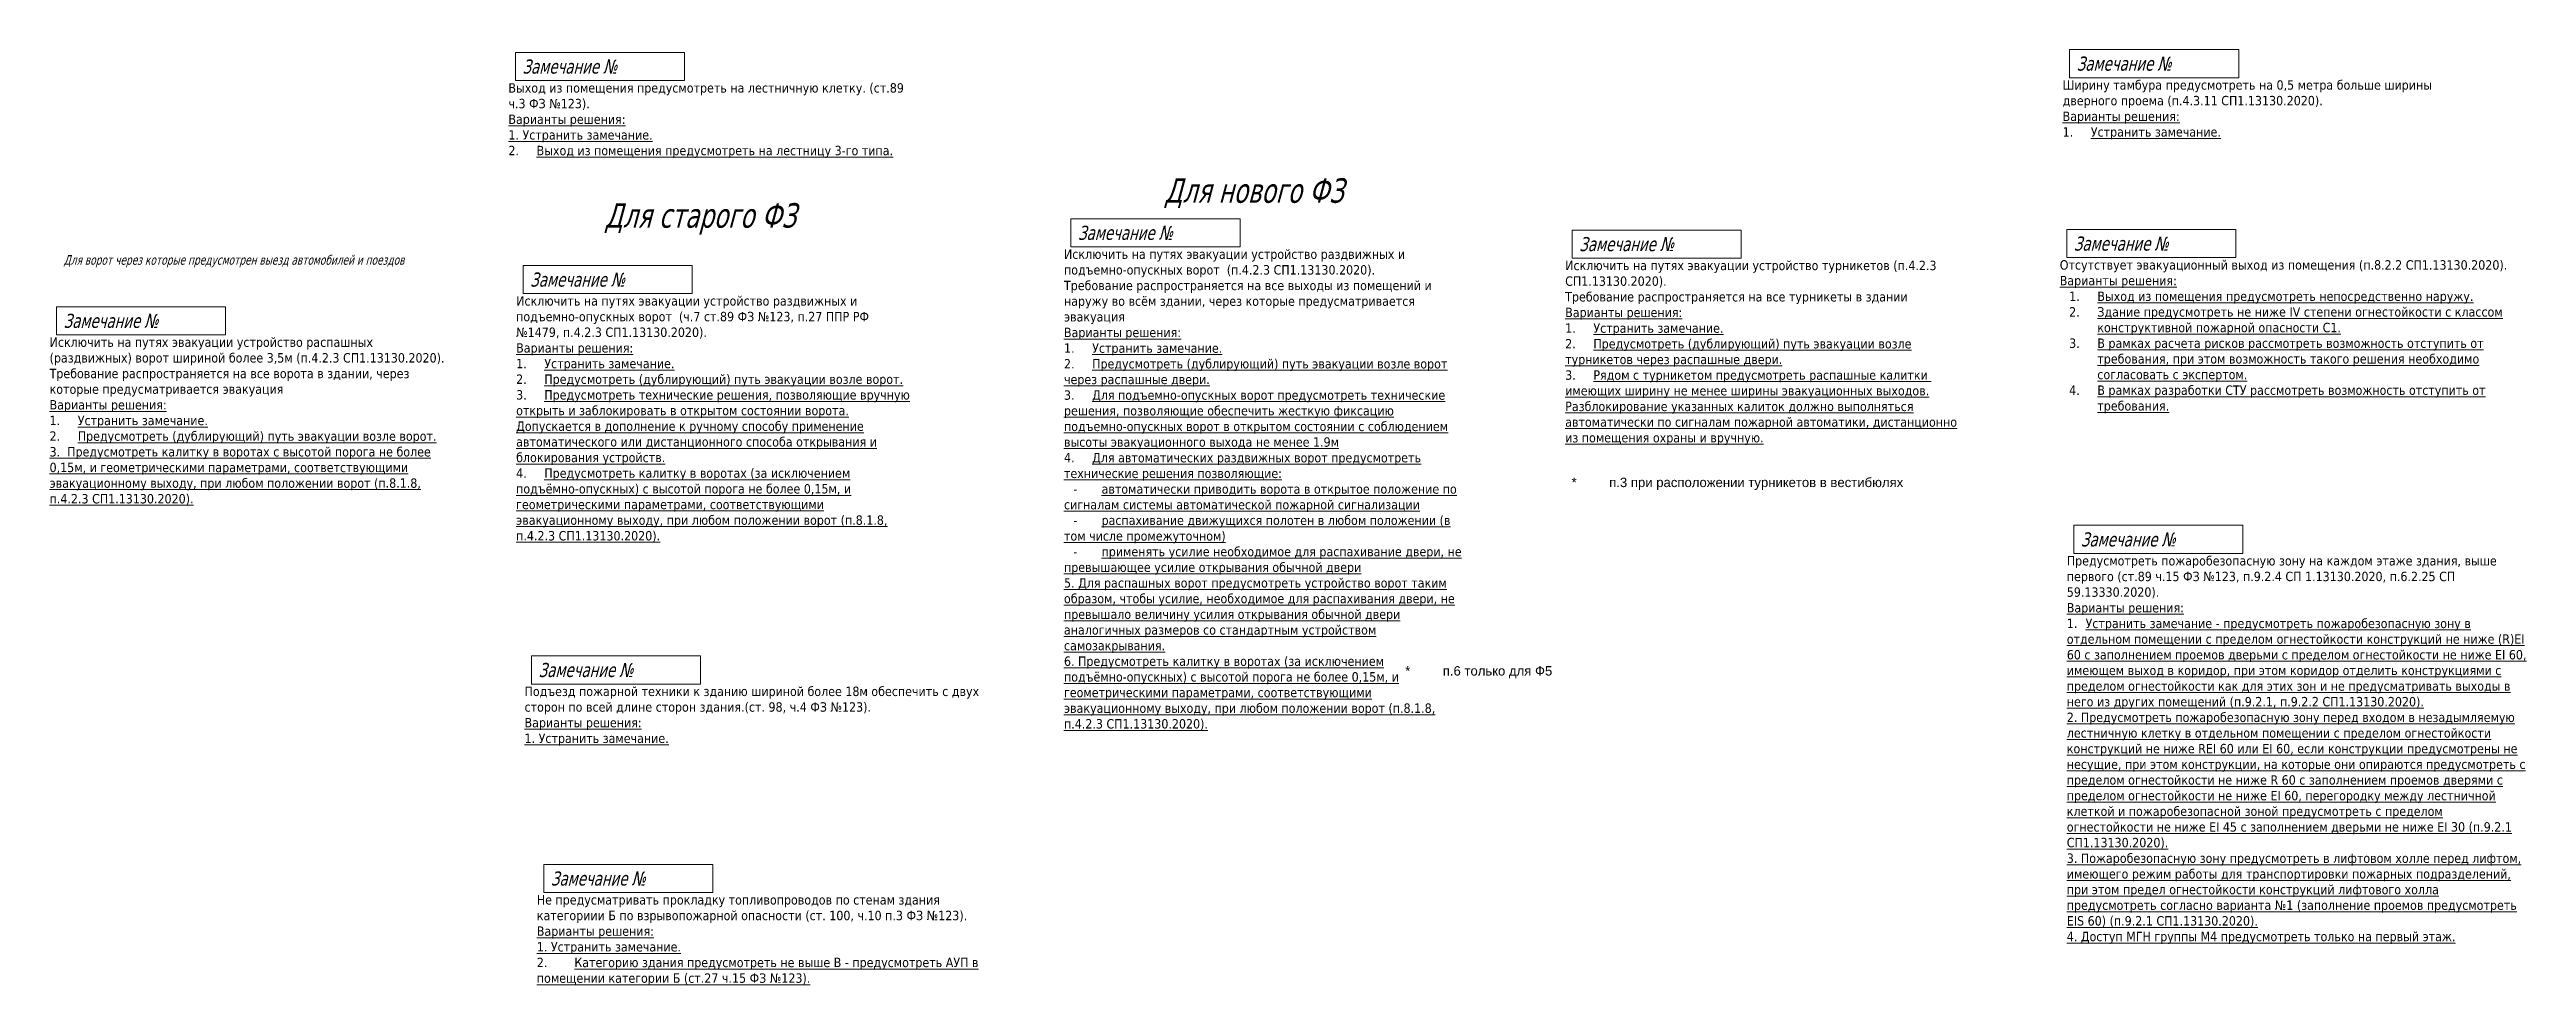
# Model space of a CAD drawing. Header units: millimetres. Extents: x -204396 to 1997851, y -2958255 to 237418.
# Drawn here: x 6634 to 164826, y -279369 to -219569 of the extents above; entities that cross this region are included whole.
import ezdxf

# ---------------------------------------------------------------- set-up
doc = ezdxf.new("R2010")
doc.units = ezdxf.units.MM
doc.layers.add('экспертиза', color=1, linetype='Continuous', lineweight=0)
doc.styles.get("Standard").update_dxf_attribs({"font": 'arial.ttf'})
doc.styles.add('ЭКСПЕРТИЗА', font='tahoma.ttf')

msp = doc.modelspace()

# ---------------------------------------------------------------- texts
at = {"layer": 'экспертиза', "lineweight": 0, "style": 'ЭКСПЕРТИЗА', "oblique": 14.99998, "width": 0.8}
for p in [(36836, -221107), (136099, -220919), (72319, -231730), (104329, -232452), (135915, -232417), (37331, -234717), (7532, -237352), (37866, -259660), (38651, -272982)]:
    msp.add_text('Замечание №', height=900, dxfattribs=at).set_placement(p)
at = {"layer": 'экспертиза', "color": 2, "lineweight": 0, "style": 'ЭКСПЕРТИЗА', "oblique": 14.99998, "width": 0.8}
for s, height, p in [('Для нового ФЗ', 1563.12, (77832, -229359)), ('Для старого ФЗ', 1563.12, (42089, -230950)), ('Для ворот через которые предусмотрен выезд автомобилей и поездов', 611.27, (7534, -233318))]:
    msp.add_text(s, height=height, dxfattribs=at).set_placement(p)
at = {"layer": 'экспертиза', "color": 4, "lineweight": 0, "style": 'ЭКСПЕРТИЗА', "oblique": 14.99998, "width": 0.8}
msp.add_text('Замечание №', height=900, dxfattribs=at).set_placement((136365, -251319))
at = {"layer": 'экспертиза', "lineweight": 0, "ltscale": 100, "char_height": 600, "attachment_point": 1, "style": 'ЭКСПЕРТИЗА'}
for s, insert, width in [('Выход из помещения предусмотреть на лестничную клетку. (ст.89 ч.3 ФЗ №123).\\P{\\L\\C6;Варианты решения:\\P1. Устранить замечание.\\P\\pt1800;\\l2.^I\\LВыход из помещения предусмотреть на лестницу 3-го типа.}', (35941, -221722), 25338.67), ('\\pt1200;Ширину тамбура предусмотреть на 0,5 метра больше ширины дверного проема (п.4.3.11 СП1.13130.2020).{\\L\\C6;\\PВарианты решения:\\P\\pt1800;\\l1.^I\\LУстранить замечание.}', (135203, -221534), 25338.67), ('Исключить на путях эвакуации устройство раздвижных и подъемно-опускных ворот  (п.4.2.3 СП1.13130.2020).\\PТребование распространяется на все выходы из помещений и наружу во всём здании, через которые предусматривается эвакуация\\P{\\L\\C6;Варианты решения:\\P\\pt1800;\\l1.^I\\LУстранить замечание.\\P\\l2.^I\\LПредусмотреть (дублирующий) путь эвакуации возле ворот через распашные двери.\\P\\l3.^I\\LДля подъемно-опускных ворот предусмотреть технические решения, позволяющие обеспечить жесткую фиксацию подъемно-опускных ворот в открытом состоянии с соблюдением высоты эвакуационного выхода не менее 1.9м\\P\\l4.^I\\LДля автоматических раздвижных ворот предусмотреть технические решения позволяющие: \\P\\pi600,t2400;\\l-^I\\Lавтоматически приводить ворота в открытое положение по сигналам системы автоматической пожарной сигнализации\\P\\l-^I\\Lраспахивание движущихся полотен в любом положении (в том числе промежуточном)\\P\\l-^I\\Lприменять усилие необходимое для распахивание двери, не превышающее усилие открывания обычной двери\\P\\pi0,tz;\\C2;5. Для распашных ворот предусмотреть устройство ворот таким образом, чтобы усилие, необходимое для распахивания двери, не превышало величину усилия открывания обычной двери аналогичных размеров со стандартным устройством самозакрывания.\\P6. Предусмотреть калитку в воротах (за исключением подъёмно-опускных) с высотой порога не более 0,15м, и геометрическими параметрами, соответствующими эвакуационному выходу, при любом положении ворот (п.8.1.8, п.4.2.3 СП1.13130.2020).}', (71423, -232344), 25338.67), ('Исключить на путях эвакуации устройство турникетов (п.4.2.3 СП1.13130.2020).\\PТребование распространяется на все турникеты в здании\\P{\\L\\C6;Варианты решения:\\P\\pt1800;\\l1.^I\\LУстранить замечание.\\P\\l2.^I\\LПредусмотреть (дублирующий) путь эвакуации возле турникетов через распашные двери.\\P\\l\\C2;3.^I\\LРядом с турникетом предусмотреть распашные калитки  имеющих ширину не менее ширины эвакуационных выходов. Разблокирование указанных калиток должно выполняться автоматически по сигналам пожарной автоматики, дистанционно из помещения охраны и вручную.}', (103433, -233066), 25338.67), ('\\pt1200;Отсутствует эвакуационный выход из помещения (п.8.2.2 СП1.13130.2020).{\\L\\C6;\\PВарианты решения:\\P\\pi-1800,l2400,t2400;\\l1.^I\\LВыход из помещения предусмотреть непосредственно наружу.\\P\\l2.^I\\LЗдание предусмотреть не ниже IV степени огнестойкости с классом конструктивной пожарной опасности С1.\\P\\l3.^I\\LВ рамках расчета рисков рассмотреть возможность отступить от требования, при этом возможность такого решения необходимо согласовать с экспертом.\\H0.91667x;\\l\\C0;\\P\\H1.09091x;\\C6;4.^I\\LВ рамках разработки СТУ рассмотреть возможность отступить от требования. }', (135020, -233031), 29427.02), ('Исключить на путях эвакуации устройство раздвижных и подъемно-опускных ворот  (ч.7 ст.89 ФЗ №123, п.27 ППР РФ №1479, п.4.2.3 СП1.13130.2020).\\P{\\L\\C6;Варианты решения:\\P\\pt1800;\\l1.^I\\LУстранить замечание.\\P\\l2.^I\\LПредусмотреть (дублирующий) путь эвакуации возле ворот.\\P\\l3.^I\\LПредусмотреть технические решения, позволяющие вручную открыть и заблокировать в открытом состоянии ворота. Допускается в дополнение к ручному способу применение автоматического или дистанционного способа открывания и блокирования устройств.\\P\\l4.^I\\LПредусмотреть калитку в воротах \\C2;(за исключением подъёмно-опускных) \\C6;с высотой порога не более 0,15м, и геометрическими параметрами, соответствующими эвакуационному выходу, при любом положении ворот (п.8.1.8, п.4.2.3 СП1.13130.2020).}', (36435, -235331), 25338.67), ('\\pt1800;Исключить на путях эвакуации устройство {\\C2;распашных (раздвижных}) ворот шириной более 3,5м (п.4.2.3 СП1.13130.2020).\\PТребование распространяется на все ворота в здании, через которые предусматривается эвакуация\\P{\\L\\C6;Варианты решения:\\P\\l1.^I\\LУстранить замечание.\\P\\l2.^I\\LПредусмотреть (дублирующий) путь эвакуации возле ворот.\\P3.  Предусмотреть калитку в воротах с высотой порога не более 0,15м, и геометрическими параметрами, соответствующими эвакуационному выходу, при любом положении ворот (п.8.1.8, п.4.2.3 СП1.13130.2020).}', (6637, -237967), 25338.67), ('Подъезд пожарной техники к зданию шириной более 18м обеспечить с двух сторон по всей длине сторон здания.(ст. 98, ч.4 ФЗ №123).\\P{\\L\\C6;Варианты решения:\\P1. Устранить замечание.}', (36970, -260275), 29539.74), ('Не предусматривать прокладку топливопроводов по стенам здания категориии Б по взрывопожарной опасности (ст. 100, ч.10 п.3 ФЗ №123).{\\L\\C6;\\PВарианты решения:\\P1. Устранить замечание.\\P\\l2.^I\\LКатегорию здания предусмотреть не выше В - предусмотреть АУП в помещении категории Б (ст.27 ч.15 ФЗ №123).}', (37755, -273596), 29539.74)]:
    msp.add_mtext(s, dxfattribs=dict(at, insert=insert, width=width))
at = {"layer": 'экспертиза', "color": 2, "char_height": 600, "attachment_point": 1}
for s, insert, width in [('*^Iп.3 при расположении турникетов в вестибюлях', (103842, -246926), 21173.92), ('*^Iп.6 только для Ф5', (93215, -258967), 9771.88)]:
    msp.add_mtext(s, dxfattribs=dict(at, insert=insert, width=width))
at = {"layer": 'экспертиза', "color": 4, "lineweight": 0, "ltscale": 100, "insert": (135469, -251933), "char_height": 600, "width": 29427.02, "attachment_point": 1, "style": 'ЭКСПЕРТИЗА'}
msp.add_mtext('\\pt1200;Предусмотреть пожаробезопасную зону на каждом этаже здания, выше первого ({\\C30;ст.89 ч.15 ФЗ №123}, п.9.2.4 СП 1.13130.2020, {\\C2;п.6.2.25 СП 59.13330.2020)}.{\\L\\C6;\\PВарианты решения:\\P\\l1.^I\\LУстранить замечание - предусмотреть пожаробезопасную зону в отдельном помещении с пределом огнестойкости конструкций не ниже (R)EI 60 с заполнением проемов дверьми с пределом огнестойкости не ниже EI 60, имеющем выход в коридор, при этом коридор отделить конструкциями с пределом огнестойкости как для этих зон и не предусматривать выходы в него из других помещений (п.9.2.1, п.9.2.2 СП1.13130.2020).\\P2. Предусмотреть пожаробезопасную зону перед входом в незадымляемую лестничную клетку в отдельном помещении с пределом огнестойкости конструкций не ниже REI 60 или EI 60, если конструкции предусмотрены не несущие, при этом конструкции, на которые они опираются предусмотреть с пределом огнестойкости не ниже R 60 с заполнением проемов дверями с пределом огнестойкости не ниже EI 60, перегородку между лестничной клеткой и пожаробезопасной зоной предусмотреть с пределом огнестойкости не ниже EI 45 с заполнением дверьми не ниже EI 30 (п.9.2.1 СП1.13130.2020).\\P3. Пожаробезопасную зону предусмотреть в лифтовом холле перед лифтом, имеющего режим работы для транспортировки пожарных подразделений, при этом предел огнестойкости конструкций лифтового холла предусмотреть согласно варианта №1 (заполнение проемов предусмотреть EIS 60) (п.9.2.1 СП1.13130.2020).\\P4. Доступ МГН группы М4 предусмотреть только на первый этаж.}', dxfattribs=at)

# ---------------------------------------------------------------- linework, layer by layer
at = {"layer": 'экспертиза', "lineweight": 0}
for points in [[(36386, -219757), (47186, -219757), (47186, -221557), (36386, -221557), (36386, -219757)], [(135649, -219569), (146449, -219569), (146449, -221369), (135649, -221369), (135649, -219569)], [(71869, -230380), (82669, -230380), (82669, -232180), (71869, -232180), (71869, -230380)], [(103879, -231102), (114679, -231102), (114679, -232902), (103879, -232902), (103879, -231102)], [(135465, -231067), (146265, -231067), (146265, -232867), (135465, -232867), (135465, -231067)], [(36881, -233367), (47681, -233367), (47681, -235167), (36881, -235167), (36881, -233367)], [(7082, -236002), (17882, -236002), (17882, -237802), (7082, -237802), (7082, -236002)], [(37416, -258310), (48216, -258310), (48216, -260110), (37416, -260110), (37416, -258310)], [(38201, -271632), (49001, -271632), (49001, -273432), (38201, -273432), (38201, -271632)]]:
    msp.add_lwpolyline(points, dxfattribs=at)
at = {"layer": 'экспертиза', "color": 4, "lineweight": 0}
msp.add_lwpolyline([(135915, -249969), (146715, -249969), (146715, -251769), (135915, -251769), (135915, -249969)], dxfattribs=at)

msp.set_redraw_order([(e.dxf.handle, doc.entitydb.next_handle()) for e in msp.query("TEXT MTEXT ATTDEF DIMENSION ARC_DIMENSION")])  # texts and dimensions are drawn at this point

doc.saveas('drawing.dxf')
